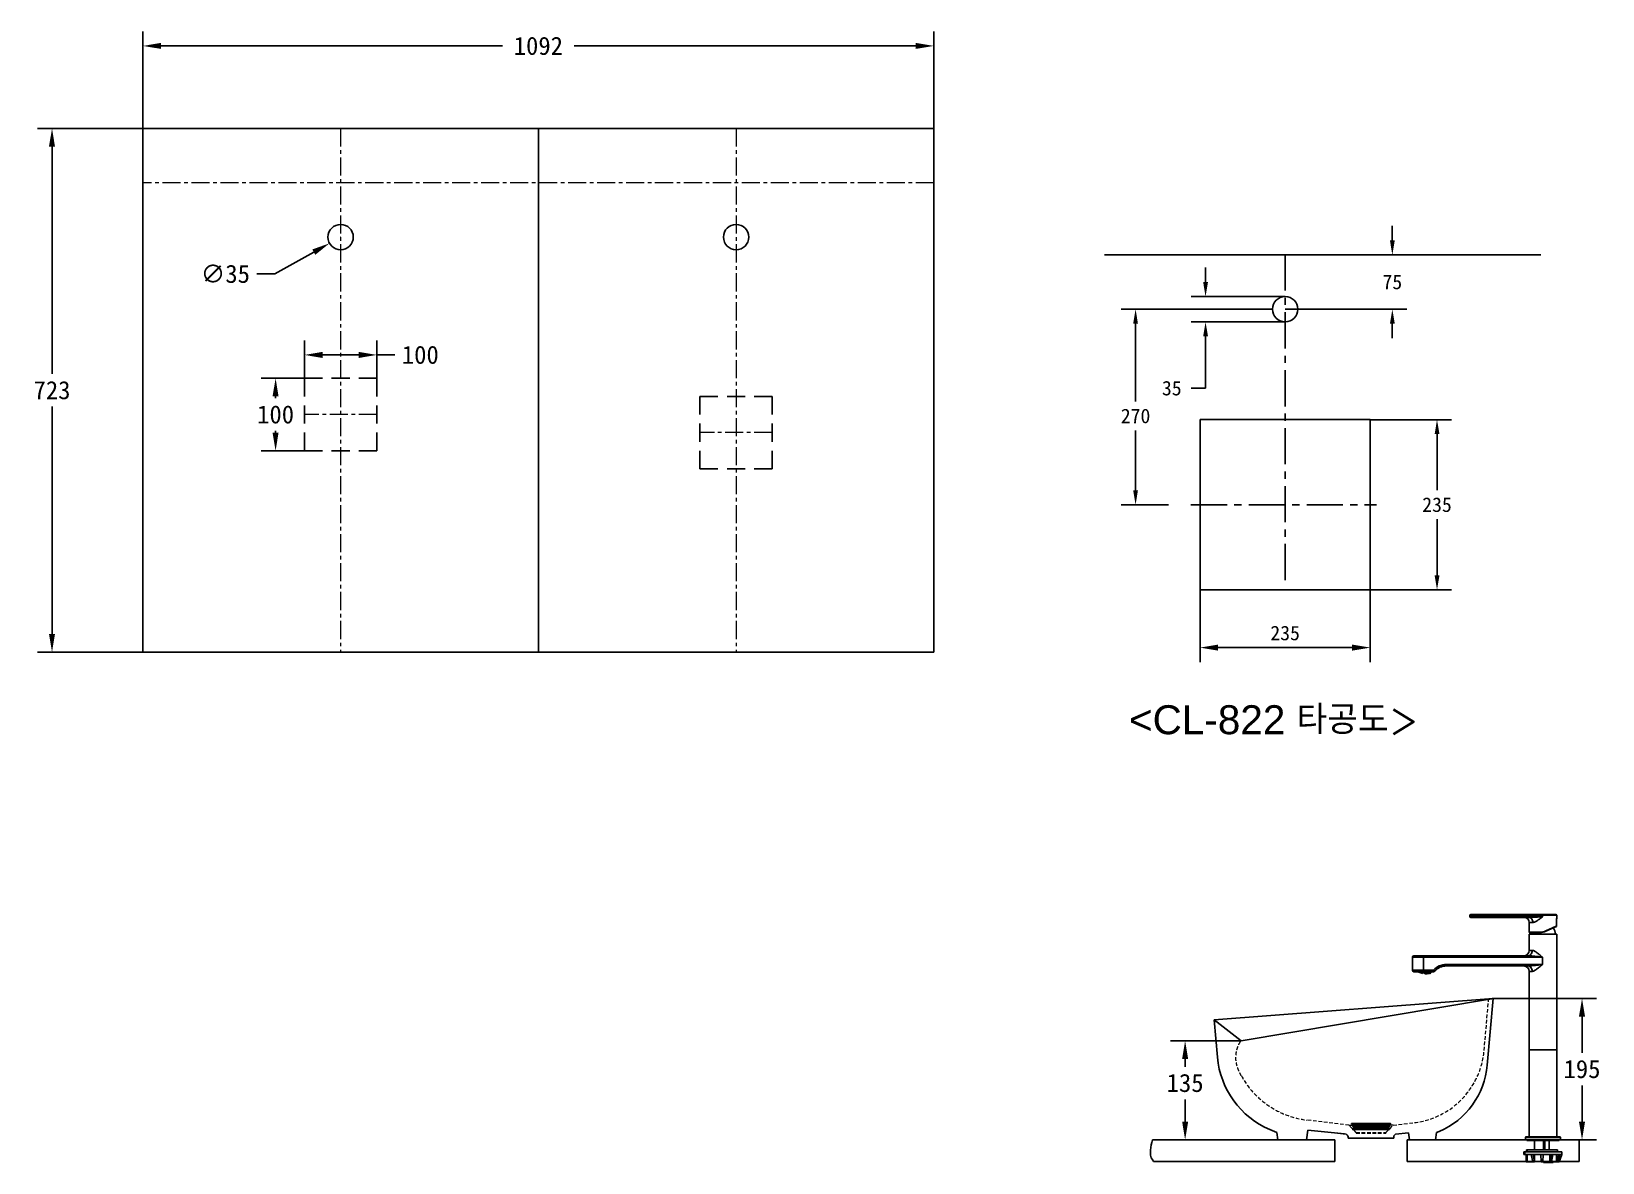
# Model space of a CAD drawing. Extents: x 0 to 9660, y 0 to 2303.
# Drawn here: x 7490 to 9660, y 628 to 2189 of the extents above; entities that cross this region are included whole.
import ezdxf

# ---------------------------------------------------------------- set-up
doc = ezdxf.new("R2010")
doc.units = 0
doc.header["$LTSCALE"] = 20
doc.header["$MEASUREMENT"] = 0
doc.linetypes.add('CENTER', pattern=[2, 1.25, -0.25, 0.25, -0.25])
doc.linetypes.add('HIDDEN', pattern=[0.375, 0.25, -0.125])
doc.layers.get('0').update_dxf_attribs({"linetype": 'CONTINUOUS'})
doc.layers.get('DEFPOINTS').update_dxf_attribs({"linetype": 'CONTINUOUS'})
for name, color, linetype in [('1', 1, 'CONTINUOUS'), ('3', 3, 'CONTINUOUS'), ('5', 5, 'CONTINUOUS'), ('7', 7, 'CONTINUOUS'), ('BODY', 7, 'CONTINUOUS'), ('CENTER', 2, 'CENTER'), ('DEF_LAYER_ASSEM_MEMBER', 7, 'CONTINUOUS')]:
    doc.layers.add(name, color=color, linetype=linetype)
doc.styles.add('GHS', font='romans', dxfattribs={"bigfont": 'ghs'})
doc.dimstyles.new('Standard$0', dxfattribs={"dimtxt": 0.18, "dimasz": 0.18, "dimexe": 0.18, "dimexo": 0.0625, "dimgap": 0.09, "dimtad": 0, "dimtih": 1, "dimtoh": 1, "dimdec": 4, "dimzin": 0, "dimdsep": 46, "dimtxsty": 'Standard', "dimcen": 0.09, "dimadec": 0, "dimazin": 0, "dimtfac": 1, "dimtdec": 4, "dimtofl": 0, "dimtmove": 0, "dimatfit": 3, "dimfxl": 0, "dimtolj": 1, "dimtzin": 0, "dimarcsym": 0})
doc.dimstyles.new('STANDARD$3', dxfattribs={"dimtxt": 2.5, "dimasz": 2, "dimexe": 2, "dimexo": 1, "dimgap": 1.5, "dimtad": 1, "dimdec": 0, "dimlfac": 10, "dimrnd": 0.5, "dimzin": 0, "dimdsep": 46, "dimtxsty": 'Standard', "dimcen": 0, "dimclrt": 2, "dimadec": 0, "dimazin": 0, "dimtfac": 1, "dimtdec": 0, "dimtmove": 0, "dimatfit": 3, "dimfxl": 0, "dimtolj": 1, "dimtzin": 0, "dimarcsym": 0})

msp = doc.modelspace()

# ---------------------------------------------------------------- texts
at = {"insert": (9005.69851, 1259.0359), "char_height": 40, "width": 557.6703884, "attachment_point": 1, "style": 'GHS'}
msp.add_mtext('{\\fArial|b0|i0|c0|p34;<CL-822 }타공도>', dxfattribs=at)

# ---------------------------------------------------------------- blocks, each defined once
blk = doc.blocks.new('*D69')
at = {"layer": '3', "color": 7, "linetype": 'ByBlock', "lineweight": -2}
for p, q in [((7644.2, 2055.4), (7644.2, 2189.3)), ((7669.2, 2169.3), (8140.6, 2169.3)), ((8711.2, 2169.3), (8239.8, 2169.3)), ((8736.2, 2055.4), (8736.2, 2189.3))]:
    blk.add_line(p, q, dxfattribs=at)
at = {"layer": '3', "color": 7}
for points in [[(7669.2, 2173.5), (7669.2, 2165.2), (7644.2, 2169.3)], [(8711.2, 2173.5), (8711.2, 2165.2), (8736.2, 2169.3)]]:
    blk.add_solid(points, dxfattribs=at)
at = {"layer": 'DEFPOINTS', "color": 0}
for p in [(8736.2, 2169.3), (7644.2, 2055.4), (8736.2, 2055.4)]:
    blk.add_point(p, dxfattribs=at)
at = {"layer": '3', "color": 0, "insert": (8190.2, 2169.3), "char_height": 25, "attachment_point": 5}
blk.add_mtext('\\A1;1092', dxfattribs=at)
blk = doc.blocks.new('*D70')
at = {"layer": '3', "color": 7, "linetype": 'ByBlock', "lineweight": -2}
for p, q in [((7644.2, 2055.4), (7498.7, 2055.4)), ((7518.7, 2030.4), (7518.7, 1716.4)), ((7518.7, 1357.4), (7518.7, 1671.4)), ((7644.2, 1332.4), (7498.7, 1332.4))]:
    blk.add_line(p, q, dxfattribs=at)
at = {"layer": '3', "color": 7}
for points in [[(7514.5, 2030.4), (7522.8, 2030.4), (7518.7, 2055.4)], [(7514.5, 1357.4), (7522.8, 1357.4), (7518.7, 1332.4)]]:
    blk.add_solid(points, dxfattribs=at)
at = {"layer": 'DEFPOINTS', "color": 0}
for p in [(7644.2, 2055.4), (7518.7, 1332.4), (7644.2, 1332.4)]:
    blk.add_point(p, dxfattribs=at)
at = {"layer": '3', "color": 0, "insert": (7518.7, 1693.9), "char_height": 25, "attachment_point": 5}
blk.add_mtext('\\A1;723', dxfattribs=at)
blk = doc.blocks.new('*D71')
at = {"layer": '3', "color": 3, "lineweight": -2}
for p, q in [((9203.8, 1805.8), (8994.8, 1805.8)), ((9014.8, 1785.8), (9014.8, 1678.3)), ((9014.8, 1555.8), (9014.8, 1638.3)), ((9060.4, 1535.8), (8994.8, 1535.8))]:
    blk.add_line(p, q, dxfattribs=at)
at = {"layer": '3', "color": 3}
for points in [[(9011.5, 1785.8), (9018.1, 1785.8), (9014.8, 1805.8)], [(9011.5, 1555.8), (9018.1, 1555.8), (9014.8, 1535.8)]]:
    blk.add_solid(points, dxfattribs=at)
at = {"layer": 'DEFPOINTS', "color": 0}
for p in [(9014.8, 1805.8), (9203.8, 1805.8), (9060.4, 1535.8)]:
    blk.add_point(p, dxfattribs=at)
at = {"layer": '3', "color": 2, "insert": (9014.8, 1658.3), "char_height": 20, "attachment_point": 5}
blk.add_mtext('\\A1;270', dxfattribs=at)
blk = doc.blocks.new('*D72')
at = {"layer": '3', "color": 3, "lineweight": -2}
for p, q in [((9369.3, 1900.8), (9369.3, 1920.8)), ((9243.8, 1880.8), (9389.3, 1880.8)), ((9221.3, 1805.8), (9389.3, 1805.8)), ((9369.3, 1785.8), (9369.3, 1765.8))]:
    blk.add_line(p, q, dxfattribs=at)
at = {"layer": '3', "color": 3}
for points in [[(9366, 1900.8), (9372.7, 1900.8), (9369.3, 1880.8)], [(9366, 1785.8), (9372.7, 1785.8), (9369.3, 1805.8)]]:
    blk.add_solid(points, dxfattribs=at)
at = {"layer": 'DEFPOINTS', "color": 0}
for p in [(9243.8, 1880.8), (9369.3, 1880.8), (9221.3, 1805.8)]:
    blk.add_point(p, dxfattribs=at)
at = {"layer": '3', "color": 2, "insert": (9369.3, 1843.3), "char_height": 20, "attachment_point": 5}
blk.add_mtext('\\A1;75', dxfattribs=at)
blk = doc.blocks.new('*D73')
at = {"layer": '3', "color": 3, "lineweight": -2}
for p, q in [((9111.4, 1843.3), (9111.4, 1863.3)), ((9221.3, 1823.3), (9091.4, 1823.3)), ((9221.3, 1788.3), (9091.4, 1788.3)), ((9111.4, 1768.3), (9111.4, 1696.7)), ((9111.4, 1696.7), (9091.4, 1696.7))]:
    blk.add_line(p, q, dxfattribs=at)
at = {"layer": '3', "color": 3}
for points in [[(9108.1, 1843.3), (9114.8, 1843.3), (9111.4, 1823.3)], [(9108.1, 1768.3), (9114.8, 1768.3), (9111.4, 1788.3)]]:
    blk.add_solid(points, dxfattribs=at)
at = {"layer": 'DEFPOINTS', "color": 0}
for p in [(9221.3, 1823.3), (9111.4, 1788.3), (9221.3, 1788.3)]:
    blk.add_point(p, dxfattribs=at)
at = {"layer": '3', "color": 2, "insert": (9064.8, 1696.7), "char_height": 20, "attachment_point": 5}
blk.add_mtext('\\A1;35', dxfattribs=at)
blk = doc.blocks.new('*D74')
at = {"layer": '3', "color": 3, "lineweight": -2}
for p, q in [((9338.8, 1653.3), (9451, 1653.3)), ((9431, 1633.3), (9431, 1555.8)), ((9431, 1438.3), (9431, 1515.8)), ((9338.8, 1418.3), (9451, 1418.3))]:
    blk.add_line(p, q, dxfattribs=at)
at = {"layer": '3', "color": 3}
for points in [[(9427.7, 1633.3), (9434.4, 1633.3), (9431, 1653.3)], [(9427.7, 1438.3), (9434.4, 1438.3), (9431, 1418.3)]]:
    blk.add_solid(points, dxfattribs=at)
at = {"layer": 'DEFPOINTS', "color": 0}
for p in [(9338.8, 1653.3), (9431, 1653.3), (9338.8, 1418.3)]:
    blk.add_point(p, dxfattribs=at)
at = {"layer": '3', "color": 2, "insert": (9431, 1535.8), "char_height": 20, "attachment_point": 5}
blk.add_mtext('\\A1;235', dxfattribs=at)
blk = doc.blocks.new('*D75')
at = {"layer": '3', "color": 3, "lineweight": -2}
for p, q in [((9103.8, 1418.3), (9103.8, 1318.6)), ((9338.8, 1418.3), (9338.8, 1318.6)), ((9128.8, 1338.6), (9313.8, 1338.6))]:
    blk.add_line(p, q, dxfattribs=at)
at = {"layer": '3', "color": 3}
for points in [[(9128.8, 1342.8), (9128.8, 1334.4), (9103.8, 1338.6)], [(9313.8, 1342.8), (9313.8, 1334.4), (9338.8, 1338.6)]]:
    blk.add_solid(points, dxfattribs=at)
at = {"layer": 'DEFPOINTS', "color": 0}
for p in [(9103.8, 1418.3), (9338.8, 1418.3), (9338.8, 1338.6)]:
    blk.add_point(p, dxfattribs=at)
at = {"layer": '3', "color": 2, "insert": (9221.3, 1358.6), "char_height": 20, "attachment_point": 5}
blk.add_mtext('\\A1;235', dxfattribs=at)
blk = doc.blocks.new('*D76')
at = {"layer": '3', "color": 7, "lineweight": -2}
for p, q in [((7917.1, 1905.4), (7917.3, 1905.4)), ((7917.2, 1905.3), (7917.2, 1905.5))]:
    blk.add_line(p, q, dxfattribs=at)
at = {"layer": '3', "color": 7, "linetype": 'ByBlock', "lineweight": -2}
for p, q in [((7826.3, 1854.5), (7880.1, 1884.6)), ((7801.3, 1854.5), (7826.3, 1854.5))]:
    blk.add_line(p, q, dxfattribs=at)
at = {"layer": '3', "color": 7}
blk.add_solid([(7878.1, 1888.3), (7882.2, 1881), (7901.9, 1896.8)], dxfattribs=at)
at = {"layer": 'DEFPOINTS', "color": 0}
for p in [(7932.5, 1913.9), (7901.9, 1896.8)]:
    blk.add_point(p, dxfattribs=at)
at = {"layer": '3', "color": 0, "insert": (7758, 1854.5), "char_height": 25, "attachment_point": 5}
blk.add_mtext('\\A1;∅35', dxfattribs=at)
blk = doc.blocks.new('*D77')
at = {"layer": '3', "color": 7, "linetype": 'ByBlock', "lineweight": -2}
for p, q in [((7867.2, 1710.4), (7867.2, 1762.7)), ((7967.2, 1710.4), (7967.2, 1762.7)), ((7892.2, 1742.7), (7942.2, 1742.7)), ((7967.2, 1742.7), (7992.2, 1742.7))]:
    blk.add_line(p, q, dxfattribs=at)
at = {"layer": '3', "color": 7}
for points in [[(7892.2, 1746.9), (7892.2, 1738.5), (7867.2, 1742.7)], [(7942.2, 1746.9), (7942.2, 1738.5), (7967.2, 1742.7)]]:
    blk.add_solid(points, dxfattribs=at)
at = {"layer": 'DEFPOINTS', "color": 0}
for p in [(7967.2, 1742.7), (7867.2, 1710.4), (7967.2, 1710.4)]:
    blk.add_point(p, dxfattribs=at)
at = {"layer": '3', "color": 0, "insert": (8027.2, 1742.7), "char_height": 25, "attachment_point": 5}
blk.add_mtext('\\A1;100', dxfattribs=at)
blk = doc.blocks.new('*D78')
at = {"layer": '3', "color": 7, "linetype": 'ByBlock', "lineweight": -2}
for p, q in [((7867.2, 1710.4), (7807.4, 1710.4)), ((7827.4, 1685.4), (7827.4, 1682.9)), ((7827.4, 1635.4), (7827.4, 1637.9)), ((7867.2, 1610.4), (7807.4, 1610.4))]:
    blk.add_line(p, q, dxfattribs=at)
at = {"layer": '3', "color": 7}
for points in [[(7823.2, 1685.4), (7831.5, 1685.4), (7827.4, 1710.4)], [(7823.2, 1635.4), (7831.5, 1635.4), (7827.4, 1610.4)]]:
    blk.add_solid(points, dxfattribs=at)
at = {"layer": 'DEFPOINTS', "color": 0}
for p in [(7867.2, 1710.4), (7827.4, 1610.4), (7867.2, 1610.4)]:
    blk.add_point(p, dxfattribs=at)
at = {"layer": '3', "color": 0, "insert": (7827.4, 1660.4), "char_height": 25, "attachment_point": 5}
blk.add_mtext('\\A1;100', dxfattribs=at)
blk = doc.blocks.new('*D79')
at = {"layer": '3', "color": 7, "linetype": 'ByBlock', "lineweight": -2}
for p, q in [((9508.4, 854.1), (9651.2, 854.1)), ((9631.2, 829.1), (9631.2, 779.1)), ((9631.2, 684.1), (9631.2, 734.1)), ((9485.4, 659.1), (9651.2, 659.1))]:
    blk.add_line(p, q, dxfattribs=at)
at = {"layer": '3', "color": 7}
for points in [[(9627, 829.1), (9635.4, 829.1), (9631.2, 854.1)], [(9627, 684.1), (9635.4, 684.1), (9631.2, 659.1)]]:
    blk.add_solid(points, dxfattribs=at)
at = {"layer": 'DEFPOINTS', "color": 0}
for p in [(9508.4, 854.1), (9631.2, 854.1), (9485.4, 659.1)]:
    blk.add_point(p, dxfattribs=at)
at = {"layer": '3', "color": 0, "insert": (9631.2, 756.6), "char_height": 25, "attachment_point": 5}
blk.add_mtext('\\A1;195', dxfattribs=at)
blk = doc.blocks.new('*D80')
at = {"layer": '3', "color": 7, "linetype": 'ByBlock', "lineweight": -2}
for p, q in [((9160.4, 795.8), (9063.2, 795.8)), ((9083.2, 770.8), (9083.2, 759.9)), ((9083.2, 684.1), (9083.2, 714.9)), ((9091.3, 659.1), (9063.2, 659.1))]:
    blk.add_line(p, q, dxfattribs=at)
at = {"layer": '3', "color": 7}
for points in [[(9079.1, 770.8), (9087.4, 770.8), (9083.2, 795.8)], [(9079.1, 684.1), (9087.4, 684.1), (9083.2, 659.1)]]:
    blk.add_solid(points, dxfattribs=at)
at = {"layer": 'DEFPOINTS', "color": 0}
for p in [(9083.2, 795.8), (9160.4, 795.8), (9091.3, 659.1)]:
    blk.add_point(p, dxfattribs=at)
at = {"layer": '3', "color": 0, "insert": (9083.2, 737.4), "char_height": 25, "attachment_point": 5}
blk.add_mtext('\\A1;135', dxfattribs=at)

# ---------------------------------------------------------------- dimensions: what is measured, and where the dimension line sits
at = {"layer": '3', "color": 7}
for base, p1, p2, picture, middle in [((8736.21026, 2169.33819), (7644.21026, 2055.39106), (8736.21026, 2055.39106), '*D69', (8190.21026, 2169.33819)), ((7967.21026, 1742.68601), (7867.21026, 1710.39106), (7967.21026, 1710.39106), '*D77', (8027.21026, 1742.68601))]:
    dim = msp.add_linear_dim(base=base, p1=p1, p2=p2, dimstyle='Standard$0', override={"dimtxt": 25, "dimasz": 25, "dimexe": 20, "dimexo": 0, "dimgap": 10, "dimzin": 8, "dimclrd": 7, "dimclre": 7, "dimarcsym": 1}, dxfattribs=at)
    dim.commit()
    dim.dimension.update_dxf_attribs({"geometry": picture, "text_midpoint": middle})
dim = msp.add_linear_dim(base=(7518.65388, 1332.39106), p1=(7644.21026, 2055.39106), p2=(7644.21026, 1332.39106), angle=90, dimstyle='Standard$0', override={"dimtxt": 25, "dimasz": 25, "dimexe": 20, "dimexo": 0, "dimgap": 10, "dimzin": 8, "dimclrd": 7, "dimclre": 7, "dimarcsym": 1}, dxfattribs=at)
dim.commit()
dim.dimension.update_dxf_attribs({"geometry": '*D70', "text_midpoint": (7518.65388, 1693.89106)})
dim = msp.add_diameter_dim_2p(p1=(7932.47748, 1913.94455), p2=(7901.94305, 1896.83757), dimstyle='STANDARD$3', override={"dimtxt": 25, "dimasz": 25, "dimexe": 20, "dimexo": 0, "dimgap": 10, "dimtad": 0, "dimtih": 1, "dimtoh": 1, "dimdec": 4, "dimlfac": 1, "dimrnd": 0, "dimzin": 8, "dimcen": 0.09, "dimclrd": 7, "dimclre": 7, "dimclrt": 0, "dimtdec": 4, "dimtofl": 0, "dimarcsym": 1}, dxfattribs=at)
dim.commit()
dim.dimension.update_dxf_attribs({"geometry": '*D76', "text_midpoint": (7757.96432, 1854.45709), "dimtype": 163})
at = {"layer": '3'}
dim = msp.add_linear_dim(base=(9369.34966, 1880.83821), p1=(9221.3455, 1805.83821), p2=(9243.8455, 1880.83821), angle=90, text='75', dimstyle='Standard$0', override={"dimtxt": 20, "dimasz": 20, "dimexe": 20, "dimexo": 0, "dimgap": 10, "dimzin": 8, "dimclrd": 3, "dimclre": 3, "dimclrt": 2}, dxfattribs=at)
dim.commit()
dim.dimension.update_dxf_attribs({"geometry": '*D72', "text_midpoint": (9369.34966, 1843.33821), "dimtype": 160})
for base, p1, p2, picture, middle in [((9111.42191, 1788.33821), (9221.3455, 1823.33821), (9221.3455, 1788.33821), '*D73', (9064.75524, 1696.67155)), ((9014.79659, 1805.83821), (9060.36098, 1535.83821), (9203.8455, 1805.83821), '*D71', (9014.79659, 1658.33821)), ((9431.02267, 1653.33821), (9338.8455, 1418.33821), (9338.8455, 1653.33821), '*D74', (9431.02267, 1535.83821))]:
    dim = msp.add_linear_dim(base=base, p1=p1, p2=p2, angle=90, dimstyle='Standard$0', override={"dimtxt": 20, "dimasz": 20, "dimexe": 20, "dimexo": 0, "dimgap": 10, "dimzin": 8, "dimclrd": 3, "dimclre": 3, "dimclrt": 2}, dxfattribs=at)
    dim.commit()
    dim.dimension.update_dxf_attribs({"geometry": picture, "text_midpoint": middle, "dimtype": 160})
at = {"layer": '3', "color": 7}
for base, p1, p2, override, picture, middle in [((7827.35458, 1610.39106), (7867.21026, 1710.39106), (7867.21026, 1610.39106), {"dimtxt": 25, "dimasz": 25, "dimexe": 20, "dimexo": 0, "dimgap": 10, "dimzin": 8, "dimclrd": 7, "dimclre": 7, "dimarcsym": 1}, '*D78', (7827.35458, 1660.39106)), ((9631.20265, 854.11653), (9485.38824, 659.11552), (9508.35937, 854.11653), {"dimtxt": 25, "dimasz": 25, "dimexe": 20, "dimexo": 0, "dimgap": 10, "dimdec": 0, "dimzin": 8, "dimclrd": 7, "dimclre": 7, "dimarcsym": 1}, '*D79', (9631.20265, 756.61603))]:
    dim = msp.add_linear_dim(base=base, p1=p1, p2=p2, angle=90, dimstyle='Standard$0', override=override, dxfattribs=at)
    dim.commit()
    dim.dimension.update_dxf_attribs({"geometry": picture, "text_midpoint": middle, "dimtype": 160})
at = {"layer": '3'}
dim = msp.add_linear_dim(base=(9338.8455, 1338.61568), p1=(9103.8455, 1418.33821), p2=(9338.8455, 1418.33821), dimstyle='Standard$0', override={"dimtxt": 20, "dimasz": 25, "dimexe": 20, "dimexo": 0, "dimgap": 10, "dimtad": 1, "dimzin": 8, "dimclrd": 3, "dimclre": 3, "dimclrt": 2}, dxfattribs=at)
dim.commit()
dim.dimension.update_dxf_attribs({"geometry": '*D75', "text_midpoint": (9221.3455, 1358.61568)})
at = {"layer": '3', "color": 7}
dim = msp.add_linear_dim(base=(9083.22743, 795.78276), p1=(9091.25295, 659.11786), p2=(9160.38437, 795.78276), angle=90, text='135', dimstyle='Standard$0', override={"dimtxt": 25, "dimasz": 25, "dimexe": 20, "dimexo": 0, "dimgap": 10, "dimdec": 0, "dimzin": 8, "dimclrd": 7, "dimclre": 7, "dimarcsym": 1}, dxfattribs=at)
dim.commit()
dim.dimension.update_dxf_attribs({"geometry": '*D80', "text_midpoint": (9083.22743, 737.44986), "dimtype": 160})

# ---------------------------------------------------------------- linework, layer by layer
for p, q in [((9508.35935, 854.11697), (9123.35935, 824.77804)), ((9160.38437, 795.78276), (9503.40635, 853.38444)), ((9123.35935, 824.77804), (9127.89193, 772.97048)), ((9123.35935, 824.77804), (9160.38437, 795.78276)), ((9209.78762, 669.01965), (9200.30044, 673.0713)), ((9211.17935, 659.11697), (9209.78762, 669.01965)), ((9250.80335, 659.11697), (9252.67158, 672.41011)), ((9303.44462, 667.07365), (9252.67158, 672.41011)), ((9305.60172, 666.84693), (9289.59977, 668.5288)), ((9308.45735, 664.2509), (9305.60007, 666.84843)), ((9308.45735, 661.11697), (9308.45735, 664.2509)), ((9339.95735, 661.11697), (9308.45735, 661.11697)), ((9308.45735, 661.11697), (9371.45735, 661.11697)), ((9371.45735, 664.56062), (9373.6768, 666.78006)), ((9371.45735, 664.56062), (9371.45735, 661.11697)), ((9373.6768, 666.78006), (9391.76715, 668.68144)), ((9393.11135, 659.11697), (9391.76715, 668.68144)), ((9429.11135, 659.11697), (9430.51676, 669.11697)), ((9430.51676, 669.11697), (9433.93434, 670.5765))]:
    msp.add_line(p, q)
at = {"linetype": 'HIDDEN', "lineweight": 0}
for p, q in [((9496.05529, 782.3225), (9502.2555, 853.19118)), ((9309.45735, 679.11697), (9251.27379, 686.26101)), ((9309.45735, 679.11697), (9339.95735, 679.11697)), ((9319.45735, 669.11697), (9309.45735, 679.11697)), ((9370.45735, 679.11697), (9339.95735, 679.11697)), ((9360.45735, 669.11697), (9370.45735, 679.11697)), ((9370.45735, 679.11697), (9399.8795, 682.72955)), ((9319.45735, 669.11697), (9360.45735, 669.11697)), ((9319.45735, 669.11697), (9319.45735, 668.11697)), ((9319.45735, 668.11697), (9360.45735, 668.11697)), ((9360.45735, 669.11697), (9360.45735, 668.11697))]:
    msp.add_line(p, q, dxfattribs=at)
for centre, radius, start, end in [((9386.47387, 791.90963), 110, 277, 355), ((9265.89811, 805.36655), 120, 208.9809224, 263)]:
    msp.add_arc(centre, radius, start, end, dxfattribs=at)
for centre, radius, start, end in [((9247.43031, 783.42879), 120, 185, 246.87434579), ((9390.73196, 771.73753), 110, 293.12565421, 355), ((9303.45735, 662.03905), 5, 0, 47.72631099)]:
    msp.add_arc(centre, radius, start, end)
msp.add_open_spline([(9160.92438, 747.22434), (9160.88073, 747.30315), (9160.83713, 747.38219), (9160.79359, 747.46146), (9160.39972, 748.17853), (9160.01047, 748.9142), (9159.62583, 749.66846), (9159.57653, 749.76514), (9159.5273, 749.86213), (9159.1752, 750.55905), (9158.87313, 751.17304), (9158.29014, 752.38996), (9158.00723, 752.9979), (9157.18823, 754.81874), (9156.68222, 756.02885), (9155.76927, 758.42969), (9155.36194, 759.62085), (9154.71951, 761.78657), (9154.46924, 762.7582), (9154.03571, 764.7502), (9153.85476, 765.7602), (9153.51043, 768.19508), (9153.38202, 769.62667), (9153.2731, 772.47632), (9153.29271, 773.89064), (9153.57129, 778.13532), (9154.04929, 780.95811), (9155.06988, 784.62275), (9155.35644, 785.53006), (9155.91219, 787.10069), (9156.16836, 787.76918), (9156.67109, 788.98562), (9156.91279, 789.53577), (9157.3184, 790.40701), (9157.47542, 790.73304), (9157.75482, 791.29472), (9157.86779, 791.51574), (9158.31093, 792.35654), (9158.67302, 792.99559), (9159.43247, 794.26998), (9159.82473, 794.90143), (9160.23959, 795.55516), (9160.28755, 795.63072), (9160.3358, 795.70659), (9160.38437, 795.78276)], degree=3, knots=[0.73516817241, 0.73516817241, 0.73516817241, 0.73516817241, 0.73649215814, 0.73649215814, 0.73649215814, 0.74846966227, 0.74846966227, 0.74846966227, 0.75000489302, 0.75000489302, 0.75946181712, 0.75946181712, 0.76891874122, 0.76891874122, 0.78783258942, 0.78783258942, 0.80674643762, 0.80674643762, 0.82260220167, 0.82260220167, 0.83845796572, 0.83845796572, 0.86055579059, 0.86055579059, 0.88265361547, 0.88265361547, 0.92684926521, 0.92684926521, 0.9415716727, 0.9415716727, 0.95267731171, 0.95267731171, 0.9620393883, 0.9620393883, 0.96764791559, 0.96764791559, 0.97183290155, 0.97183290155, 0.9831944809, 0.9831944809, 0.99373063958, 0.99373063958, 0.99373063958, 0.99494859135, 0.99494859135, 0.99494859135, 0.99494859135], dxfattribs=at)
at = {"layer": '1', "color": 7, "linetype": 'Continuous'}
for p, q in [((9421.23713, 888.75344), (9404.46332, 890.813)), ((9411.40644, 888.69171), (9411.54708, 889.83714)), ((9414.1277, 889.52028), (9413.98706, 888.37484)), ((9422.53469, 891.11477), (9422.35166, 889.6241)), ((9500.31338, 762.1504), (9508.35937, 854.11653)), ((9211.17935, 659.11697), (9250.80335, 659.11697)), ((9393.11135, 659.11697), (9429.11135, 659.11697))]:
    msp.add_line(p, q, dxfattribs=at)
at = {"layer": '1', "color": 9, "linetype": 'Continuous'}
msp.add_line((9422.35166, 889.6241), (9410.21112, 891.11477), dxfattribs=at)
at = {"layer": '1', "color": 7, "linetype": 'Continuous'}
for centre, radius, start, end in [((9404.58508, 891.80556), 1, 223.69273949, 263), ((9415.22668, 909.13787), 20.8, 242.86350309, 259.4166783), ((9417.70876, 929.35279), 39.99316, 261.13724055, 264.86275945), ((9421.35911, 889.74597), 1, 263, 353), ((9415.22668, 909.13787), 20.8, 266.5833217, 283.13649691)]:
    msp.add_arc(centre, radius, start, end, dxfattribs=at)
msp.add_open_spline([(9508.35935, 854.11697), (9503.40635, 853.38444)], degree=1, dxfattribs=at)
at = {"layer": '1', "color": 5}
msp.add_open_spline([(9038.24839, 659.11437), (9036.6914, 654.3043), (9035.70186, 646.55056), (9034.6031, 635.12506), (9038.38144, 631.45404), (9039.71371, 629.11437)], degree=3, knots=[0.795697532, 0.795697532, 0.795697532, 0.795697532, 2.2002718372, 3.1617295052, 4.1110891985, 4.1110891985, 4.1110891985, 4.1110891985], dxfattribs=at)
at = {"layer": '3', "color": 7}
for p, q in [((7644.21026, 2055.39106), (7644.21026, 1332.39106)), ((8736.21026, 2055.39106), (7644.21026, 2055.39106)), ((8190.21026, 2055.39106), (8190.21026, 1332.39106)), ((8736.21026, 1332.39106), (8736.21026, 2055.39106)), ((7644.21026, 1332.39106), (8736.21026, 1332.39106)), ((9312.95735, 681.21863), (9312.95735, 680.61863)), ((9312.95735, 680.61863), (9315.09957, 679.11863)), ((9312.95735, 680.61863), (9339.95735, 680.61863)), ((9322.65735, 681.61863), (9313.35735, 681.61863)), ((9314.65552, 678.91863), (9314.65552, 677.61863)), ((9314.65552, 674.61863), (9314.65552, 673.31863)), ((9320.95735, 679.11863), (9314.85552, 679.11863)), ((9339.95735, 673.11863), (9314.85552, 673.11863)), ((9339.95735, 677.11863), (9315.15552, 677.11863)), ((9339.95735, 675.11863), (9315.15552, 675.11863)), ((9320.95735, 679.11863), (9339.95735, 679.11863)), ((9339.95735, 681.61863), (9322.65735, 681.61863)), ((9339.95735, 681.61863), (9357.25735, 681.61863)), ((9366.95735, 680.61863), (9339.95735, 680.61863)), ((9358.95735, 679.11863), (9339.95735, 679.11863)), ((9339.95735, 677.11863), (9364.75919, 677.11863)), ((9339.95735, 675.11863), (9364.75919, 675.11863)), ((9339.95735, 673.11863), (9365.05919, 673.11863)), ((9357.25735, 681.61863), (9366.55735, 681.61863)), ((9358.95735, 679.11863), (9365.05919, 679.11863)), ((9366.95735, 680.61863), (9364.81513, 679.11863)), ((9365.25919, 678.91863), (9365.25919, 677.61863)), ((9365.25919, 674.61863), (9365.25919, 673.31863)), ((9366.95735, 681.21863), (9366.95735, 680.61863))]:
    msp.add_line(p, q, dxfattribs=at)
at = {"layer": '3', "color": 1, "linetype": 'HIDDEN', "ltscale": 5}
for points in [[(7867.21026, 1710.39106), (7967.21026, 1710.39106), (7967.21026, 1610.39106), (7867.21026, 1610.39106)], [(8413.21026, 1685.39106), (8513.21026, 1685.39106), (8513.21026, 1585.39106), (8413.21026, 1585.39106)]]:
    msp.add_lwpolyline(points, close=True, dxfattribs=at)
at = {"layer": '3', "color": 7}
for centre, radius, start, end in [((9313.35735, 681.21863), 0.4, 90, 180), ((9314.85552, 678.91863), 0.2, 90, 180), ((9315.15552, 677.61863), 0.5, 180, 270), ((9315.15552, 674.61863), 0.5, 90, 180), ((9314.85552, 673.31863), 0.2, 180, 270), ((9318.45735, 676.11863), 1, 270, 90), ((9361.45735, 676.11863), 1, 90, 270), ((9364.75919, 677.61863), 0.5, 270, 0), ((9364.75919, 674.61863), 0.5, 0, 90), ((9365.05919, 678.91863), 0.2, 0, 90), ((9365.05919, 673.31863), 0.2, 270, 0), ((9366.55735, 681.21863), 0.4, 0, 90)]:
    msp.add_arc(centre, radius, start, end, dxfattribs=at)
at = {"layer": '5'}
for p, q in [((8971.67381, 1880.83821), (9574.21897, 1880.83821)), ((9038.24839, 659.11437), (9102.86958, 659.11863)), ((9102.86958, 659.11863), (9289.95735, 659.11711)), ((9289.95735, 629.11451), (9289.95735, 659.11711)), ((9389.95735, 629.11369), (9389.95735, 659.1163)), ((9389.95735, 659.1163), (9627.35935, 659.11437)), ((9627.35935, 629.11437), (9627.35935, 659.11437)), ((9289.95735, 629.11451), (9039.71371, 629.11437)), ((9389.95735, 629.11437), (9627.35935, 629.11437))]:
    msp.add_line(p, q, dxfattribs=at)
at = {"layer": '7', "color": 1}
for centre in [(7917.21026, 1905.39106), (8463.21026, 1905.39106)]:
    msp.add_circle(centre, 17.5, dxfattribs=at)
at = {"layer": '7'}
msp.add_circle((9221.3455, 1805.83821), 17.5, dxfattribs=at)
at = {"layer": 'BODY', "color": 1, "linetype": 'CENTER', "lineweight": 5}
for p, q in [((7917.21026, 2055.39106), (7917.21026, 1332.39106)), ((8463.21026, 2055.39106), (8463.21026, 1332.39106)), ((8736.21026, 1980.39106), (7644.21026, 1980.39106)), ((7967.21026, 1660.39106), (7867.21026, 1660.39106)), ((8513.21026, 1635.39106), (8413.21026, 1635.39106)), ((9412.79853, 889.71221), (9412.79853, 889.61221))]:
    msp.add_line(p, q, dxfattribs=at)
at = {"layer": 'CENTER', "color": 2, "linetype": 'CENTER', "ltscale": 2}
for p, q in [((9221.3455, 1431.67008), (9221.3455, 1880.83821)), ((9091.08217, 1535.83821), (9347.52808, 1535.83821))]:
    msp.add_line(p, q, dxfattribs=at)
at = {"layer": 'CENTER', "color": 7, "linetype": 'ByBlock', "ltscale": 2}
for p, q in [((9103.8455, 1653.33821), (9338.8455, 1653.33821)), ((9103.8455, 1418.33821), (9103.8455, 1653.33821)), ((9338.8455, 1418.33821), (9338.8455, 1653.33821)), ((9103.8455, 1418.33821), (9338.8455, 1418.33821))]:
    msp.add_line(p, q, dxfattribs=at)
at = {"layer": 'DEF_LAYER_ASSEM_MEMBER', "color": 7, "linetype": 'Continuous'}
for p, q in [((9476.35935, 967.11477), (9476.35935, 969.11477)), ((9477.35935, 970.11477), (9595.35935, 970.11477)), ((9558.13293, 966.11477), (9477.35935, 966.11477)), ((9558.35935, 945.61477), (9558.35935, 959.11477)), ((9596.13673, 954.19207), (9596.13673, 962.11477)), ((9596.35935, 965.01477), (9596.35935, 969.11477)), ((9558.35935, 920.61477), (9558.35935, 943.11477)), ((9596.35935, 943.11477), (9558.35935, 943.11477)), ((9572.92546, 945.11477), (9558.85935, 945.11477)), ((9581.37782, 946.98862), (9595.84195, 953.73335)), ((9590.44084, 951.21477), (9591.55879, 951.21477)), ((9596.35935, 783.11477), (9596.35935, 943.11477)), ((9399.11812, 913.11477), (9556.59276, 913.11477)), ((9397.11812, 911.11477), (9397.11812, 893.11477)), ((9426.08834, 891.11477), (9399.1187, 891.11477)), ((9556.59276, 899.11477), (9443.97688, 899.11477)), ((9558.35935, 783.11477), (9558.35935, 891.61477)), ((9558.35935, 783.11477), (9558.35935, 663.11477)), ((9596.35935, 783.11477), (9558.35935, 783.11477)), ((9596.35935, 783.11477), (9596.35935, 663.11477)), ((9553.10935, 662.11477), (9553.10935, 659.11477)), ((9601.60935, 659.11477), (9553.10935, 659.11477)), ((9600.60935, 663.11477), (9554.10935, 663.11477)), ((9555.10935, 659.11477), (9555.10935, 658.11477)), ((9555.10939, 658.11477), (9599.60932, 658.11477)), ((9565.82704, 645.41477), (9565.82704, 658.11477)), ((9577.82704, 645.41477), (9577.82704, 658.11477)), ((9577.89166, 645.41477), (9577.89166, 658.11477)), ((9580.05935, 658.11477), (9580.05935, 645.41477)), ((9586.05935, 658.11477), (9586.05935, 645.41477)), ((9599.60935, 659.11477), (9599.60935, 658.11477)), ((9601.60935, 662.11477), (9601.60935, 659.11477)), ((9550.84264, 642.41477), (9603.55935, 642.41477)), ((9550.84264, 642.41477), (9550.84264, 638.61477)), ((9561.03078, 638.61477), (9550.84264, 638.61477)), ((9552.05935, 642.41477), (9552.05935, 638.61477)), ((9554.2453, 628.61477), (9554.2453, 638.61477)), ((9554.74985, 642.41477), (9554.74985, 645.41477)), ((9554.74991, 645.41477), (9597.55935, 645.41477)), ((9555.43157, 628.61477), (9555.43157, 638.61477)), ((9561.03078, 638.60974), (9563.24345, 628.61477)), ((9574.55935, 638.61477), (9561.06203, 638.61477)), ((9565.40852, 628.61477), (9563.59561, 638.61477)), ((9565.40852, 638.61477), (9565.40852, 628.61477)), ((9574.55935, 638.60974), (9574.80935, 628.61477)), ((9588.48984, 638.61477), (9574.59659, 638.61477)), ((9577.30935, 628.61477), (9577.52212, 638.61477)), ((9586.71019, 628.61477), (9586.71019, 638.61477)), ((9588.48984, 638.60974), (9586.71019, 628.61477)), ((9599.0896, 638.61477), (9588.52309, 638.61477)), ((9588.87525, 628.61477), (9591.05668, 638.61477)), ((9595.75714, 628.61477), (9595.75714, 638.61477)), ((9599.0896, 638.60974), (9595.75714, 628.61477)), ((9597.00714, 628.61477), (9600.57272, 638.61477)), ((9597.55935, 642.41477), (9597.55935, 645.41477)), ((9603.51841, 638.61477), (9599.10995, 638.61477)), ((9603.52042, 638.61477), (9599.52608, 628.61477)), ((9599.52608, 628.61477), (9599.52608, 635.67939)), ((9603.55935, 638.61477), (9603.52042, 638.61477)), ((9603.55935, 638.61477), (9603.55935, 642.41477)), ((9565.40852, 628.61477), (9554.2454, 628.61477)), ((9574.80935, 628.61477), (9599.52608, 628.61477)), ((9591.55928, 627.61477), (9577.82704, 627.61477)), ((9591.55935, 628.61477), (9591.55935, 627.61477))]:
    msp.add_line(p, q, dxfattribs=at)
at = {"layer": 'DEF_LAYER_ASSEM_MEMBER', "color": 9, "linetype": 'Continuous'}
for p, q in [((9476.35935, 969.11477), (9596.35935, 969.11477)), ((9576.86199, 967.11477), (9476.35935, 967.11477)), ((9492.71548, 969.11477), (9492.71548, 967.11477)), ((9563.30928, 959.11477), (9558.35935, 959.11477)), ((9576.86199, 969.11477), (9576.86199, 967.11477)), ((9558.35935, 945.61477), (9572.80562, 945.61477)), ((9581.26941, 947.44177), (9595.73066, 954.0077)), ((9590.35632, 951.17536), (9591.63948, 951.17536)), ((9595.73066, 954.0077), (9596.13673, 954.19208)), ((9558.35935, 920.61477), (9562.4701, 920.61477)), ((9397.11812, 911.11477), (9576.86199, 911.11477)), ((9426.03599, 893.11477), (9397.11812, 893.11477)), ((9412.56175, 911.11477), (9412.56175, 893.11477)), ((9576.86199, 901.11477), (9443.92453, 901.11477)), ((9562.4701, 891.61477), (9558.35935, 891.61477)), ((9576.86199, 911.11477), (9576.86199, 901.11477)), ((9553.10935, 662.11477), (9601.60935, 662.11477)), ((9551.84264, 638.61477), (9551.84264, 642.41477)), ((9552.19143, 642.41477), (9552.19143, 638.61477)), ((9555.2453, 628.61477), (9555.2453, 638.61477)), ((9555.30011, 645.41477), (9555.30011, 642.41477)), ((9555.55922, 638.61477), (9555.55922, 628.61477))]:
    msp.add_line(p, q, dxfattribs=at)
at = {"layer": 'DEF_LAYER_ASSEM_MEMBER', "color": 7, "linetype": 'Continuous'}
for centre, radius, start, end in [((9477.35935, 969.11477), 1, 90, 180), ((9477.35935, 967.11477), 1, 180, 270), ((9551.35935, 959.11477), 7, 0, 90), ((9595.35935, 969.11477), 1, 0, 90), ((9615.25996, 962.10531), 19.12323, 171.24887987, 179.97165879), ((9558.85935, 945.61477), 0.5, 180, 270), ((9573.66344, 943.11477), 13.30409, 171.3188, 180), ((9572.92546, 965.11477), 20, 270, 295), ((9591.55993, 951.11477), 0.1, 37.29167665, 90), ((9581.05526, 943.11477), 13.30409, 0, 37.29167665), ((9399.11812, 911.11477), 2, 90, 180), ((9550.85935, 920.61477), 7.5, 270, 0), ((9399.11812, 893.11477), 2, 180, 270), ((9426.08834, 893.11477), 2, 270, 318.1896851), ((9443.97688, 877.11477), 22, 90, 138.1896851), ((9550.85935, 891.61477), 7.5, 0, 90), ((9554.10935, 662.11477), 1, 90, 180), ((9600.60935, 662.11477), 1, 0, 90), ((9562.27827, 630.95929), 7.75149, 99.02724654, 99.26114171), ((9576.082, 627.47611), 11.23727, 97.59593939, 97.78750937), ((9589.8977, 629.41351), 9.30337, 98.49675361, 98.70385581), ((9600.03667, 634.81969), 3.90659, 103.72241953, 104.02995363)]:
    msp.add_arc(centre, radius, start, end, dxfattribs=at)
at = {"layer": 'DEF_LAYER_ASSEM_MEMBER', "color": 9, "linetype": 'Continuous'}
for centre, radius, start, end in [((9572.81346, 966.09672), 20.48195, 269.97807896, 294.3839242), ((9443.92454, 877.11476), 24.00002, 90.00001659, 138.18966852)]:
    msp.add_arc(centre, radius, start, end, dxfattribs=at)
for points, start_tangent, end_tangent in [([(9492.74166, 970.11477), (9492.7391, 970.10994), (9492.73656, 970.09553), (9492.73406, 970.07171), (9492.73164, 970.03864), (9492.72711, 969.94624), (9492.72315, 969.82185), (9492.71989, 969.67035), (9492.71747, 969.4975), (9492.71548, 969.11477)], (-1, 0), (0, -1)), ([(9492.74166, 966.11477), (9492.7391, 966.11961), (9492.73656, 966.13401), (9492.73406, 966.15783), (9492.73164, 966.1909), (9492.72711, 966.28331), (9492.72315, 966.4077), (9492.71989, 966.55919), (9492.71747, 966.73204), (9492.71548, 967.11477)], (-1, 0), (0, 1)), ([(9576.86199, 967.11477), (9572.16908, 966.79222), (9567.48043, 966.48977), (9562.7989, 966.23864), (9558.13293, 966.11477)], (-0.9976035404, -0.0691894219), (-1, -0.0000021459)), ([(9558.13293, 966.11477), (9559.14269, 965.98026), (9560.11388, 965.5819), (9561.79314, 964.0645), (9562.91523, 961.79362), (9563.30928, 959.11477)], (1, 0), (0, -1)), ([(9576.86199, 967.11477), (9573.37716, 964.48801), (9569.91569, 962.03471), (9568.20108, 960.95155), (9566.50897, 960.03476), (9564.86189, 959.37526), (9563.30928, 959.11477)], (-0.7964111635, -0.6047555363), (-1, 0.0000026718)), ([(9576.88817, 970.11477), (9576.88561, 970.10994), (9576.88306, 970.09553), (9576.88057, 970.07171), (9576.87815, 970.03864), (9576.87362, 969.94624), (9576.86966, 969.82185), (9576.8664, 969.67035), (9576.86398, 969.4975), (9576.86199, 969.11477)], (-1, 0), (0, -1)), ([(9572.80562, 945.61477), (9572.84072, 945.26122), (9572.8796, 945.15283), (9572.92546, 945.11477)], (0.0000000926, -1), (1, 0)), ([(9581.26941, 947.44177), (9581.33595, 947.27708), (9581.37964, 947.1344), (9581.39414, 947.03382), (9581.37782, 946.98862)], (0.4077503935, -0.9130934325), (-0.9063009577, -0.422632907)), ([(9412.6141, 913.11477), (9412.60898, 913.1051), (9412.6039, 913.0763), (9412.59891, 913.02865), (9412.59407, 912.96251), (9412.58502, 912.77771), (9412.57709, 912.52892), (9412.57057, 912.22594), (9412.56574, 911.88023), (9412.56175, 911.11477)], (-1, 0), (0, -1)), ([(9556.59276, 913.11477), (9557.739, 913.25893), (9558.84208, 913.68577), (9560.74867, 915.31147), (9562.02264, 917.74445), (9562.4701, 920.61477)], (1, 0), (-0.0000021208, 1)), ([(9556.59276, 913.11477), (9559.08856, 913.03746), (9561.6067, 912.85928), (9566.67422, 912.35382), (9571.76271, 911.75265), (9576.86199, 911.11477)], (0.9999999991, 0.0000431154), (0.9921541563, -0.1250205188)), ([(9562.4701, 920.61477), (9564.08249, 920.2975), (9565.81938, 919.49946), (9567.61556, 918.39939), (9569.44145, 917.10906), (9573.13647, 914.20743), (9576.86199, 911.11477)], (0.9999999287, 0.0003777075), (0.7673556799, -0.6412216937)), ([(9412.6141, 891.11477), (9412.60898, 891.12444), (9412.6039, 891.15325), (9412.59891, 891.2009), (9412.59407, 891.26703), (9412.58502, 891.45184), (9412.57709, 891.70062), (9412.57057, 892.00361), (9412.56574, 892.34932), (9412.56175, 893.11477)], (-1, 0), (0, 1)), ([(9427.57905, 891.78144), (9427.56896, 891.78502), (9427.54476, 891.80225), (9427.50639, 891.83259), (9427.45384, 891.87548), (9427.30867, 891.997), (9427.11548, 892.16272), (9426.88181, 892.36569), (9426.61679, 892.59808), (9426.33179, 892.85252), (9426.03599, 893.11477)], (-0.6666666666, -0.7453559925), (-0.7548067799, 0.6559471968)), ([(9426.08834, 891.11477), (9426.08322, 891.12444), (9426.07814, 891.15325), (9426.07314, 891.20089), (9426.0683, 891.26703), (9426.05925, 891.45184), (9426.05132, 891.70062), (9426.04481, 892.00361), (9426.03997, 892.34932), (9426.03599, 893.11477)], (-1, 0), (0, 1)), ([(9443.97688, 899.11477), (9443.97176, 899.12444), (9443.96668, 899.15325), (9443.96169, 899.2009), (9443.95685, 899.26703), (9443.9478, 899.45184), (9443.93987, 899.70062), (9443.93335, 900.00361), (9443.92852, 900.34932), (9443.92453, 901.11477)], (-1, 0), (0, 1)), ([(9576.86199, 901.11477), (9571.76271, 900.4769), (9566.67422, 899.87572), (9561.6067, 899.37026), (9559.08856, 899.19208), (9556.59276, 899.11477)], (-0.9921541349, -0.1250206889), (-0.9999999991, 0.0000426488)), ([(9556.59276, 899.11477), (9557.739, 898.97061), (9558.84208, 898.54378), (9560.74866, 896.91807), (9562.02264, 894.4851), (9562.4701, 891.61477)], (1, 0), (0, -1)), ([(9576.86199, 901.11477), (9573.13647, 898.02212), (9569.44145, 895.12048), (9567.61556, 893.83015), (9565.81938, 892.73009), (9564.08249, 891.93204), (9562.4701, 891.61477)], (-0.7673558733, -0.6412214623), (-0.9999999268, 0.0003825543))]:
    msp.add_spline(points, degree=3, dxfattribs=dict(at, start_tangent=start_tangent, end_tangent=end_tangent))
at = {"layer": 'DEF_LAYER_ASSEM_MEMBER', "color": 7, "linetype": 'Continuous', "start_tangent": (0.0000039161, -1), "end_tangent": (-0.9063059351, -0.4226222331)}
msp.add_spline([(9596.13673, 954.19207), (9596.0562, 953.91986), (9595.84195, 953.73335)], degree=3, dxfattribs=at)

msp.set_redraw_order([(e.dxf.handle, doc.entitydb.next_handle()) for e in msp.query("TEXT MTEXT ATTDEF DIMENSION ARC_DIMENSION")])  # texts and dimensions are drawn at this point

doc.saveas('drawing.dxf')
